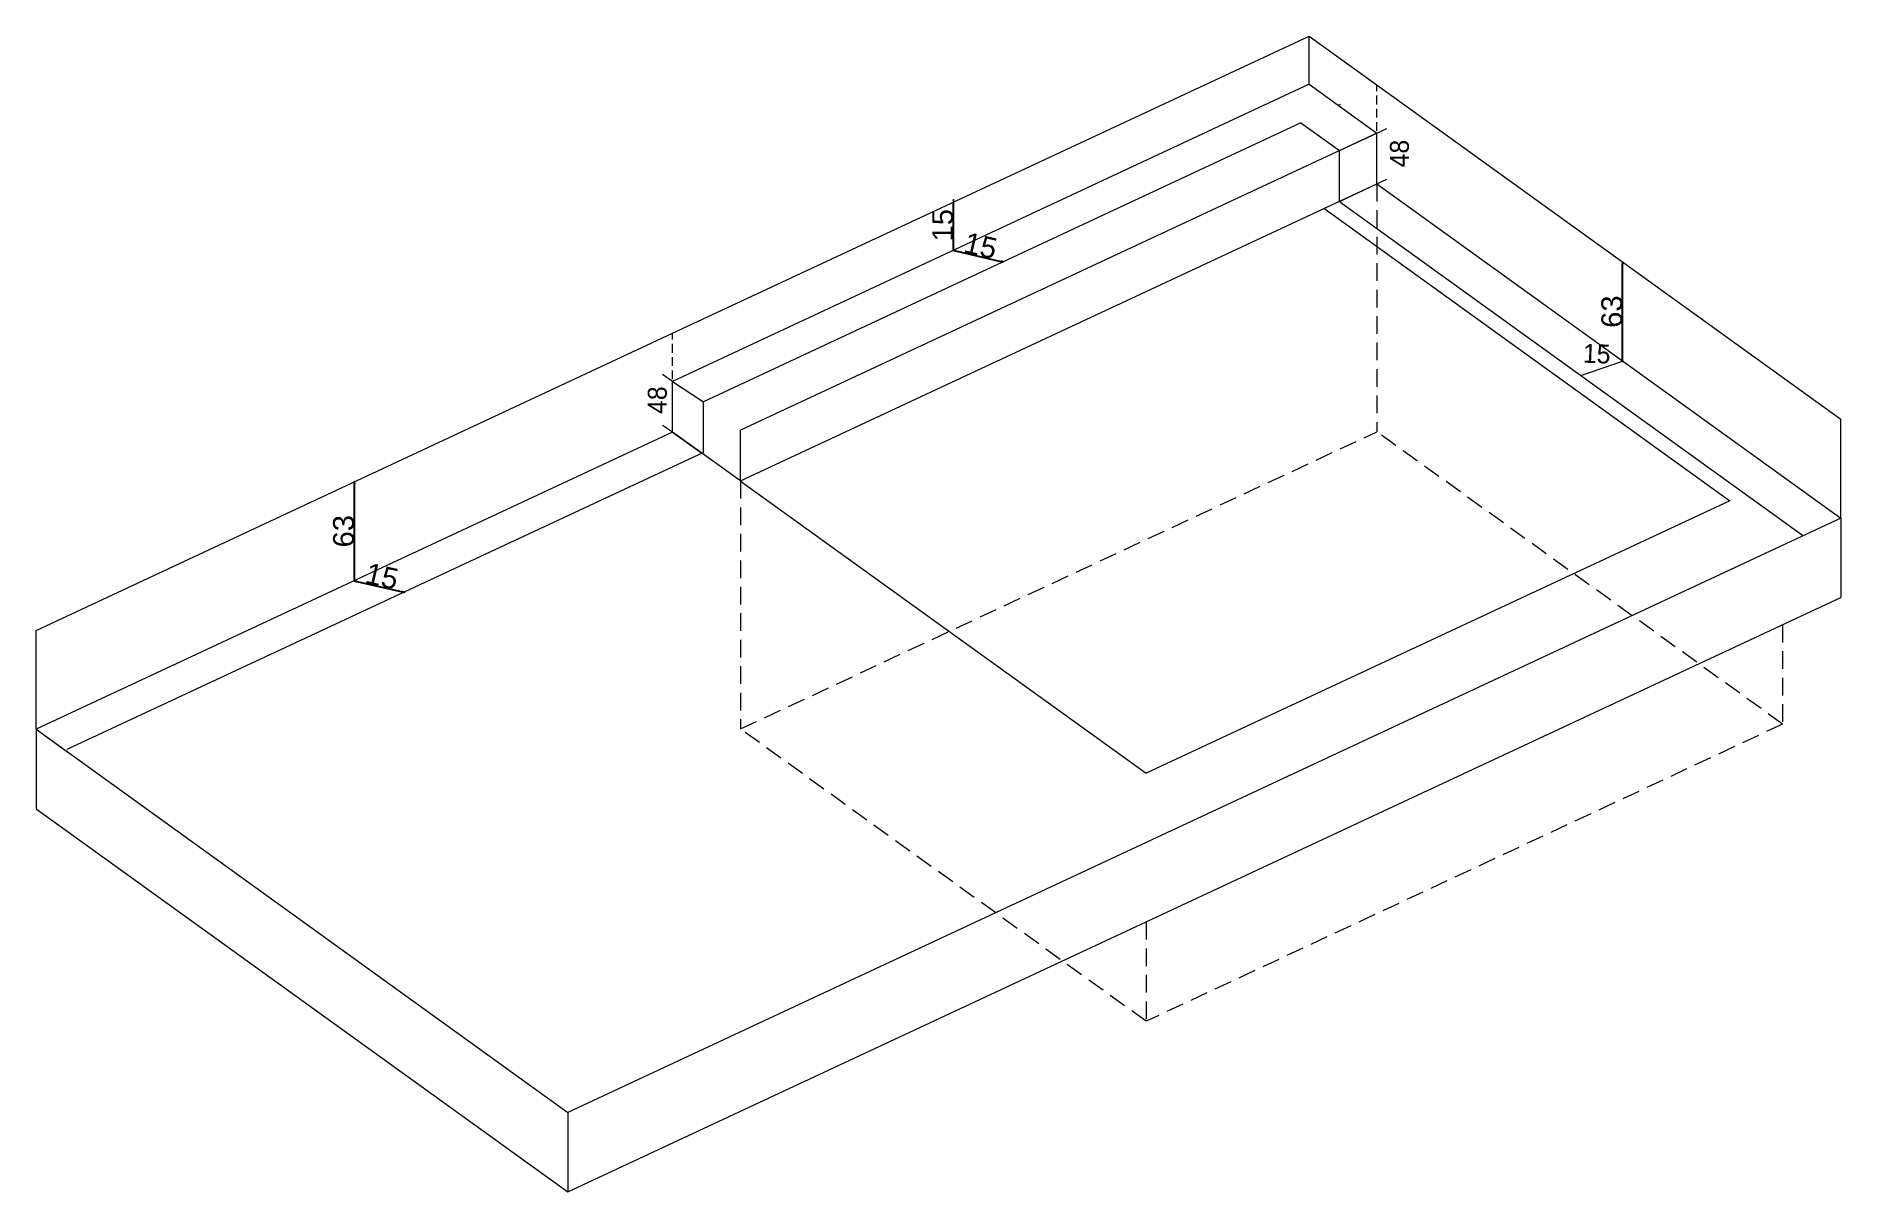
# Model space of a CAD drawing. Header units: millimetres. Extents: x 0 to 1313252738, y -131 to 560100888.
# Drawn here: x 1313113470 to 1313139437, y 559992992 to 560009626 of the extents above; entities that cross this region are included whole.
import ezdxf

# ---------------------------------------------------------------- set-up
doc = ezdxf.new("R2010")
doc.units = ezdxf.units.MM
doc.linetypes.add('DASHED', pattern=[19.05, 12.7, -6.35])
doc.linetypes.add('DASHED2', pattern=[9.525, 6.35, -3.175])
doc.layers.get('0').update_dxf_attribs({"lineweight": 0})
doc.layers.add('0001外周ライン', color=7, linetype='Continuous', lineweight=9)
doc.layers.add('家具', color=7, linetype='Continuous', lineweight=0)
doc.styles.add('onnjuku', font='arial.ttf')
doc.dimstyles.new('onnjuku', dxfattribs={"dimtxt": 100, "dimasz": 30, "dimexe": 1.25, "dimexo": 0.625, "dimtad": 1, "dimdec": 0, "dimtxsty": 'onnjuku', "dimblk": 'DOT', "dimcen": 2.5, "dimadec": 0, "dimazin": 0, "dimtfac": 1, "dimtdec": 0, "dimtmove": 0, "dimatfit": 3, "dimfxl": 500, "dimfxlon": 1, "dimarcsym": 0})

msp = doc.modelspace()

# ---------------------------------------------------------------- texts
at = {"layer": '家具', "color": 1, "char_height": 272.18775, "attachment_point": 1, "style": 'onnjuku'}
for s, insert, rotation in [('{\\fMS PGothic|b0|i0|c128|p50;48}', (1313132947.679, 560007737.302), 89.8039654), ('{\\fMS PGothic|b0|i0|c128|p50;15}', (1313135731.505, 560005198.328), 357.7975786), ('{\\fMS PGothic|b0|i0|c128|p50;48}', (1313122269.871, 560004189.041), 89.8039654)]:
    msp.add_mtext_dynamic_manual_height_columns(s, width=551.58494, gutter_width=1360.939, heights=[0], dxfattribs=dict(at, insert=insert, rotation=rotation))

# ---------------------------------------------------------------- blocks, each defined once
blk = doc.blocks.new('_Dot')
at = {"color": 0, "linetype": 'ByBlock', "lineweight": -2}
blk.add_line((-0.5, 0), (-1, 0), dxfattribs=at)
at = {"color": 0, "linetype": 'ByBlock', "const_width": 0.5}
blk.add_lwpolyline([(-0.25, 0, 1), (0.25, 0, 1)], format="xyb", close=True, dxfattribs=at)
blk = doc.blocks.new('*D657')
at = {"layer": '0001外周ライン', "color": 0, "lineweight": -2, "transparency": 16777216}
for p, q in [((1313118049, 560003211), (1313118050, 560003211)), ((1313118049, 560001818), (1313118049, 560003181)), ((1313118049, 560001788), (1313118050, 560001788))]:
    blk.add_line(p, q, dxfattribs=at)
at = {"layer": 'Defpoints', "color": 0, "transparency": 16777216}
for p in [(1313118049, 560003211), (1313118049, 560003211), (1313118049, 560001788)]:
    blk.add_point(p, dxfattribs=at)
at = {"layer": '0001外周ライン', "color": 0, "lineweight": -2, "transparency": 16777216, "xscale": 30, "yscale": 30, "zscale": 30}
for p, rotation in [((1313118049, 560003211), 90), ((1313118049, 560001788), 270)]:
    blk.add_blockref('_Dot', p, dxfattribs=dict(at, rotation=rotation))
at = {"layer": '0001外周ライン', "color": 0, "transparency": 16777216, "insert": (1313117895, 560002500), "char_height": 300, "width": 288.81, "attachment_point": 5, "rotation": 90, "style": 'onnjuku'}
blk.add_mtext('63', dxfattribs=at)
blk = doc.blocks.new('*D654')
at = {"layer": '0001外周ライン', "color": 0, "lineweight": -2, "transparency": 16777216}
for p, q in [((1313118055, 560001783), (1313118055, 560001784)), ((1313118084, 560001776), (1313118740, 560001627)), ((1313118769, 560001620), (1313118769, 560001621))]:
    blk.add_line(p, q, dxfattribs=at)
at = {"layer": 'Defpoints', "color": 0, "transparency": 16777216}
for p in [(1313118055, 560001783), (1313118769, 560001620), (1313118769, 560001620)]:
    blk.add_point(p, dxfattribs=at)
at = {"layer": '0001外周ライン', "color": 0, "lineweight": -2, "transparency": 16777216, "xscale": 30, "yscale": 30, "zscale": 30}
for p, rotation in [((1313118055, 560001783), 167.1472940585027), ((1313118769, 560001620), 347.1472940585027)]:
    blk.add_blockref('_Dot', p, dxfattribs=dict(at, rotation=rotation))
at = {"layer": '0001外周ライン', "color": 0, "transparency": 16777216, "insert": (1313118446, 560001852), "char_height": 300, "width": 657.3, "attachment_point": 5, "rotation": 347.1473, "style": 'onnjuku'}
blk.add_mtext('15', dxfattribs=at)
blk = doc.blocks.new('*D653')
at = {"layer": '0001外周ライン', "color": 0, "lineweight": -2, "transparency": 16777216}
for p, q in [((1313126669, 560007265), (1313126670, 560007265)), ((1313126669, 560006573), (1313126669, 560007235)), ((1313126669, 560006543), (1313126670, 560006543))]:
    blk.add_line(p, q, dxfattribs=at)
at = {"layer": 'Defpoints', "color": 0, "transparency": 16777216}
for p in [(1313126669, 560007265), (1313126669, 560007265), (1313126669, 560006543)]:
    blk.add_point(p, dxfattribs=at)
at = {"layer": '0001外周ライン', "color": 0, "lineweight": -2, "transparency": 16777216, "xscale": 30, "yscale": 30, "zscale": 30}
for p, rotation in [((1313126669, 560007265), 90), ((1313126669, 560006543), 270)]:
    blk.add_blockref('_Dot', p, dxfattribs=dict(at, rotation=rotation))
at = {"layer": '0001外周ライン', "color": 0, "transparency": 16777216, "insert": (1313126515, 560006904), "char_height": 300, "width": 288.81, "attachment_point": 5, "rotation": 90, "style": 'onnjuku'}
blk.add_mtext('15', dxfattribs=at)
blk = doc.blocks.new('*D655')
at = {"layer": '0001外周ライン', "color": 0, "lineweight": -2, "transparency": 16777216}
for p, q in [((1313136295, 560006371), (1313136297, 560006371)), ((1313136295, 560004978), (1313136295, 560006341)), ((1313136295, 560004948), (1313136297, 560004948))]:
    blk.add_line(p, q, dxfattribs=at)
at = {"layer": 'Defpoints', "color": 0, "transparency": 16777216}
for p in [(1313136295, 560006371), (1313136295, 560006371), (1313136295, 560004948)]:
    blk.add_point(p, dxfattribs=at)
at = {"layer": '0001外周ライン', "color": 0, "lineweight": -2, "transparency": 16777216, "xscale": 30, "yscale": 30, "zscale": 30}
for p, rotation in [((1313136295, 560006371), 90), ((1313136295, 560004948), 270)]:
    blk.add_blockref('_Dot', p, dxfattribs=dict(at, rotation=rotation))
at = {"layer": '0001外周ライン', "color": 0, "transparency": 16777216, "insert": (1313136142, 560005660), "char_height": 300, "width": 288.81, "attachment_point": 5, "rotation": 90, "style": 'onnjuku'}
blk.add_mtext('63', dxfattribs=at)
blk = doc.blocks.new('*D656')
at = {"layer": '0001外周ライン', "color": 0, "lineweight": -2, "transparency": 16777216}
for p, q in [((1313126667, 560006541), (1313126668, 560006542)), ((1313126697, 560006534), (1313127352, 560006384)), ((1313127381, 560006378), (1313127382, 560006379))]:
    blk.add_line(p, q, dxfattribs=at)
at = {"layer": 'Defpoints', "color": 0, "transparency": 16777216}
for p in [(1313126667, 560006541), (1313127381, 560006378), (1313127381, 560006378)]:
    blk.add_point(p, dxfattribs=at)
at = {"layer": '0001外周ライン', "color": 0, "lineweight": -2, "transparency": 16777216, "xscale": 30, "yscale": 30, "zscale": 30}
for p, rotation in [((1313126667, 560006541), 167.1472940585027), ((1313127381, 560006378), 347.1472940585027)]:
    blk.add_blockref('_Dot', p, dxfattribs=dict(at, rotation=rotation))
at = {"layer": '0001外周ライン', "color": 0, "transparency": 16777216, "insert": (1313127059, 560006609), "char_height": 300, "width": 657.3, "attachment_point": 5, "rotation": 347.1473, "style": 'onnjuku'}
blk.add_mtext('15', dxfattribs=at)

# ---------------------------------------------------------------- dimensions: what is measured, and where the dimension line sits
at = {"layer": '0001外周ライン', "color": 1}
for base, p1, p2, text, picture, middle in [((1313126668.711, 560007265.401), (1313126668.711, 560006542.988), (1313126668.711, 560007265.401), '15', '*D653', (1313126514.914, 560006904.194)), ((1313136295.428, 560006371.324), (1313136295.428, 560004947.688), (1313136295.428, 560006371.324), '63', '*D655', (1313136141.528, 560005659.506)), ((1313118048.963, 560003211.351), (1313118048.963, 560001787.715), (1313118048.963, 560003211.351), '63', '*D657', (1313117895.063, 560002499.533))]:
    dim = msp.add_linear_dim(base=base, p1=p1, p2=p2, angle=90, text=text, dimstyle='onnjuku', override={"dimtxt": 300}, dxfattribs=at)
    dim.commit()
    dim.dimension.update_dxf_attribs({"geometry": picture, "text_midpoint": middle})
for p1, p2, picture, middle in [((1313126667.424, 560006540.603), (1313127381.372, 560006377.707), '*D656', (1313127058.61, 560006609.098)), ((1313118054.942, 560001783.025), (1313118768.89, 560001620.129), '*D654', (1313118446.127, 560001851.52))]:
    dim = msp.add_aligned_dim(p1=p1, p2=p2, distance=0, text='15', dimstyle='onnjuku', override={"dimtxt": 300}, dxfattribs=at)
    dim.commit()
    dim.dimension.update_dxf_attribs({"geometry": picture, "text_midpoint": middle})

# ---------------------------------------------------------------- linework, layer by layer
at = {"layer": '0001外周ライン', "color": 1}
for p, q in [((1313122628.199, 560005349.43), (1313131786.672, 560009625.587)), ((1313131786.672, 560008932.601), (1313131786.672, 560009625.587)), ((1313131786.672, 560009625.587), (1313139436.828, 560004112.216)), ((1313131786.672, 560008932.601), (1313122628.199, 560004656.443)), ((1313131786.672, 560008932.601), (1313132760.993, 560008230.42)), ((1313132230.701, 560008639.854), (1313132207.747, 560008629.137)), ((1313131667.261, 560008376.78), (1313123072.228, 560004363.697)), ((1313131667.261, 560008376.78), (1313132220.507, 560007978.063)), ((1313132220.507, 560007978.063), (1313132760.993, 560008230.42)), ((1313132760.993, 560008230.42), (1313132903.448, 560008296.933)), ((1313132760.993, 560007499.77), (1313132760.993, 560008230.42)), ((1313132760.993, 560007499.77), (1313132760.993, 560008230.42)), ((1313132220.507, 560007247.414), (1313132220.507, 560007978.063)), ((1313132760.993, 560007499.77), (1313132903.448, 560007566.284)), ((1313132220.507, 560007247.414), (1313132760.993, 560007499.77)), ((1313132760.993, 560007499.77), (1313139436.828, 560002688.581)), ((1313132210.01, 560007254.979), (1313138885.844, 560002443.789)), ((1313113469.726, 560001073.272), (1313122628.199, 560005349.43)), ((1313122628.199, 560004656.443), (1313122481.661, 560004753.055)), ((1313136302.827, 560004948.914), (1313135691.797, 560004735.739)), ((1313122628.199, 560003925.794), (1313122628.199, 560004656.443)), ((1313122628.199, 560004196.443), (1313122628.199, 560004656.443)), ((1313122628.199, 560004656.443), (1313123072.228, 560004363.697)), ((1313123072.228, 560003633.047), (1313123072.228, 560004363.697)), ((1313123072.228, 560003903.697), (1313123072.228, 560004363.697)), ((1313122628.199, 560003925.794), (1313113469.726, 559999649.636)), ((1313122628.199, 560003925.794), (1313122481.661, 560004022.406)), ((1313122628.199, 560003925.794), (1313123049.274, 560003622.33)), ((1313139436.828, 560002688.581), (1313139436.828, 560004112.216)), ((1313123072.228, 560003633.047), (1313113913.755, 559999356.89)), ((1313113469.726, 559999649.636), (1313113469.726, 560001073.272))]:
    msp.add_line(p, q, dxfattribs=at)
at = {"layer": '0001外周ライン', "color": 1, "linetype": 'DASHED', "lineweight": 13, "ltscale": 10}
for p, q in [((1313132760.993, 560007499.77), (1313132760.993, 560008924.221)), ((1313122628.199, 560003925.794), (1313122628.199, 560005350.353))]:
    msp.add_line(p, q, dxfattribs=at)
at = {"layer": '0001外周ライン'}
for p, q in [((1313132760.993, 560008230.42), (1313123602.52, 560003954.262)), ((1313123602.52, 560003223.613), (1313132760.993, 560007499.77)), ((1313131996.182, 560007146.919), (1313137837.345, 560002937.266)), ((1313122628.199, 560004656.443), (1313123072.228, 560004363.697)), ((1313123602.52, 560003223.613), (1313122628.199, 560003925.794)), ((1313123602.52, 560003494.262), (1313123602.52, 560003954.262)), ((1313123602.52, 560003223.613), (1313123602.52, 560003954.262)), ((1313123602.52, 560003494.262), (1313123602.52, 560003954.262)), ((1313123598.946, 560003226.189), (1313129440.11, 559999016.536)), ((1313137837.345, 560002937.266), (1313129440.11, 559999016.536)), ((1313139436.828, 560002688.581), (1313121119.882, 559994136.265)), ((1313121119.882, 559992991.883), (1313139436.828, 560001544.198)), ((1313113469.726, 559999649.636), (1313121119.882, 559994136.265)), ((1313113469.726, 559999649.636), (1313113906.984, 559999334.51)), ((1313113469.726, 559998505.254), (1313121119.882, 559992991.883))]:
    msp.add_line(p, q, dxfattribs=at)
at = {"layer": '0001外周ライン', "linetype": 'DASHED2', "ltscale": 40}
for p, q in [((1313132760.993, 560007499.77), (1313132760.993, 560003930.722)), ((1313123602.52, 559999654.565), (1313132760.993, 560003930.722)), ((1313138598.582, 559999723.645), (1313132760.993, 560003930.722)), ((1313123602.52, 560003223.613), (1313123602.52, 559999654.565)), ((1313138598.582, 560001152.815), (1313138598.582, 559999723.645)), ((1313129440.11, 559995447.488), (1313123602.52, 559999654.565)), ((1313138598.582, 559999723.645), (1313129440.11, 559995447.488)), ((1313129440.11, 559996876.657), (1313129440.11, 559995447.488))]:
    msp.add_line(p, q, dxfattribs=at)
at = {"layer": '0001外周ライン'}
for points in [[(1313139436.828, 560002688.581), (1313139436.828, 560001544.198)], [(1313113469.726, 559999649.636), (1313113469.726, 559998505.254)], [(1313121119.882, 559994136.265), (1313121119.882, 559992991.883)]]:
    msp.add_lwpolyline(points, dxfattribs=at)

msp.set_redraw_order([(e.dxf.handle, doc.entitydb.next_handle()) for e in msp.query("TEXT MTEXT ATTDEF DIMENSION ARC_DIMENSION")])  # texts and dimensions are drawn at this point

doc.saveas('drawing.dxf')
